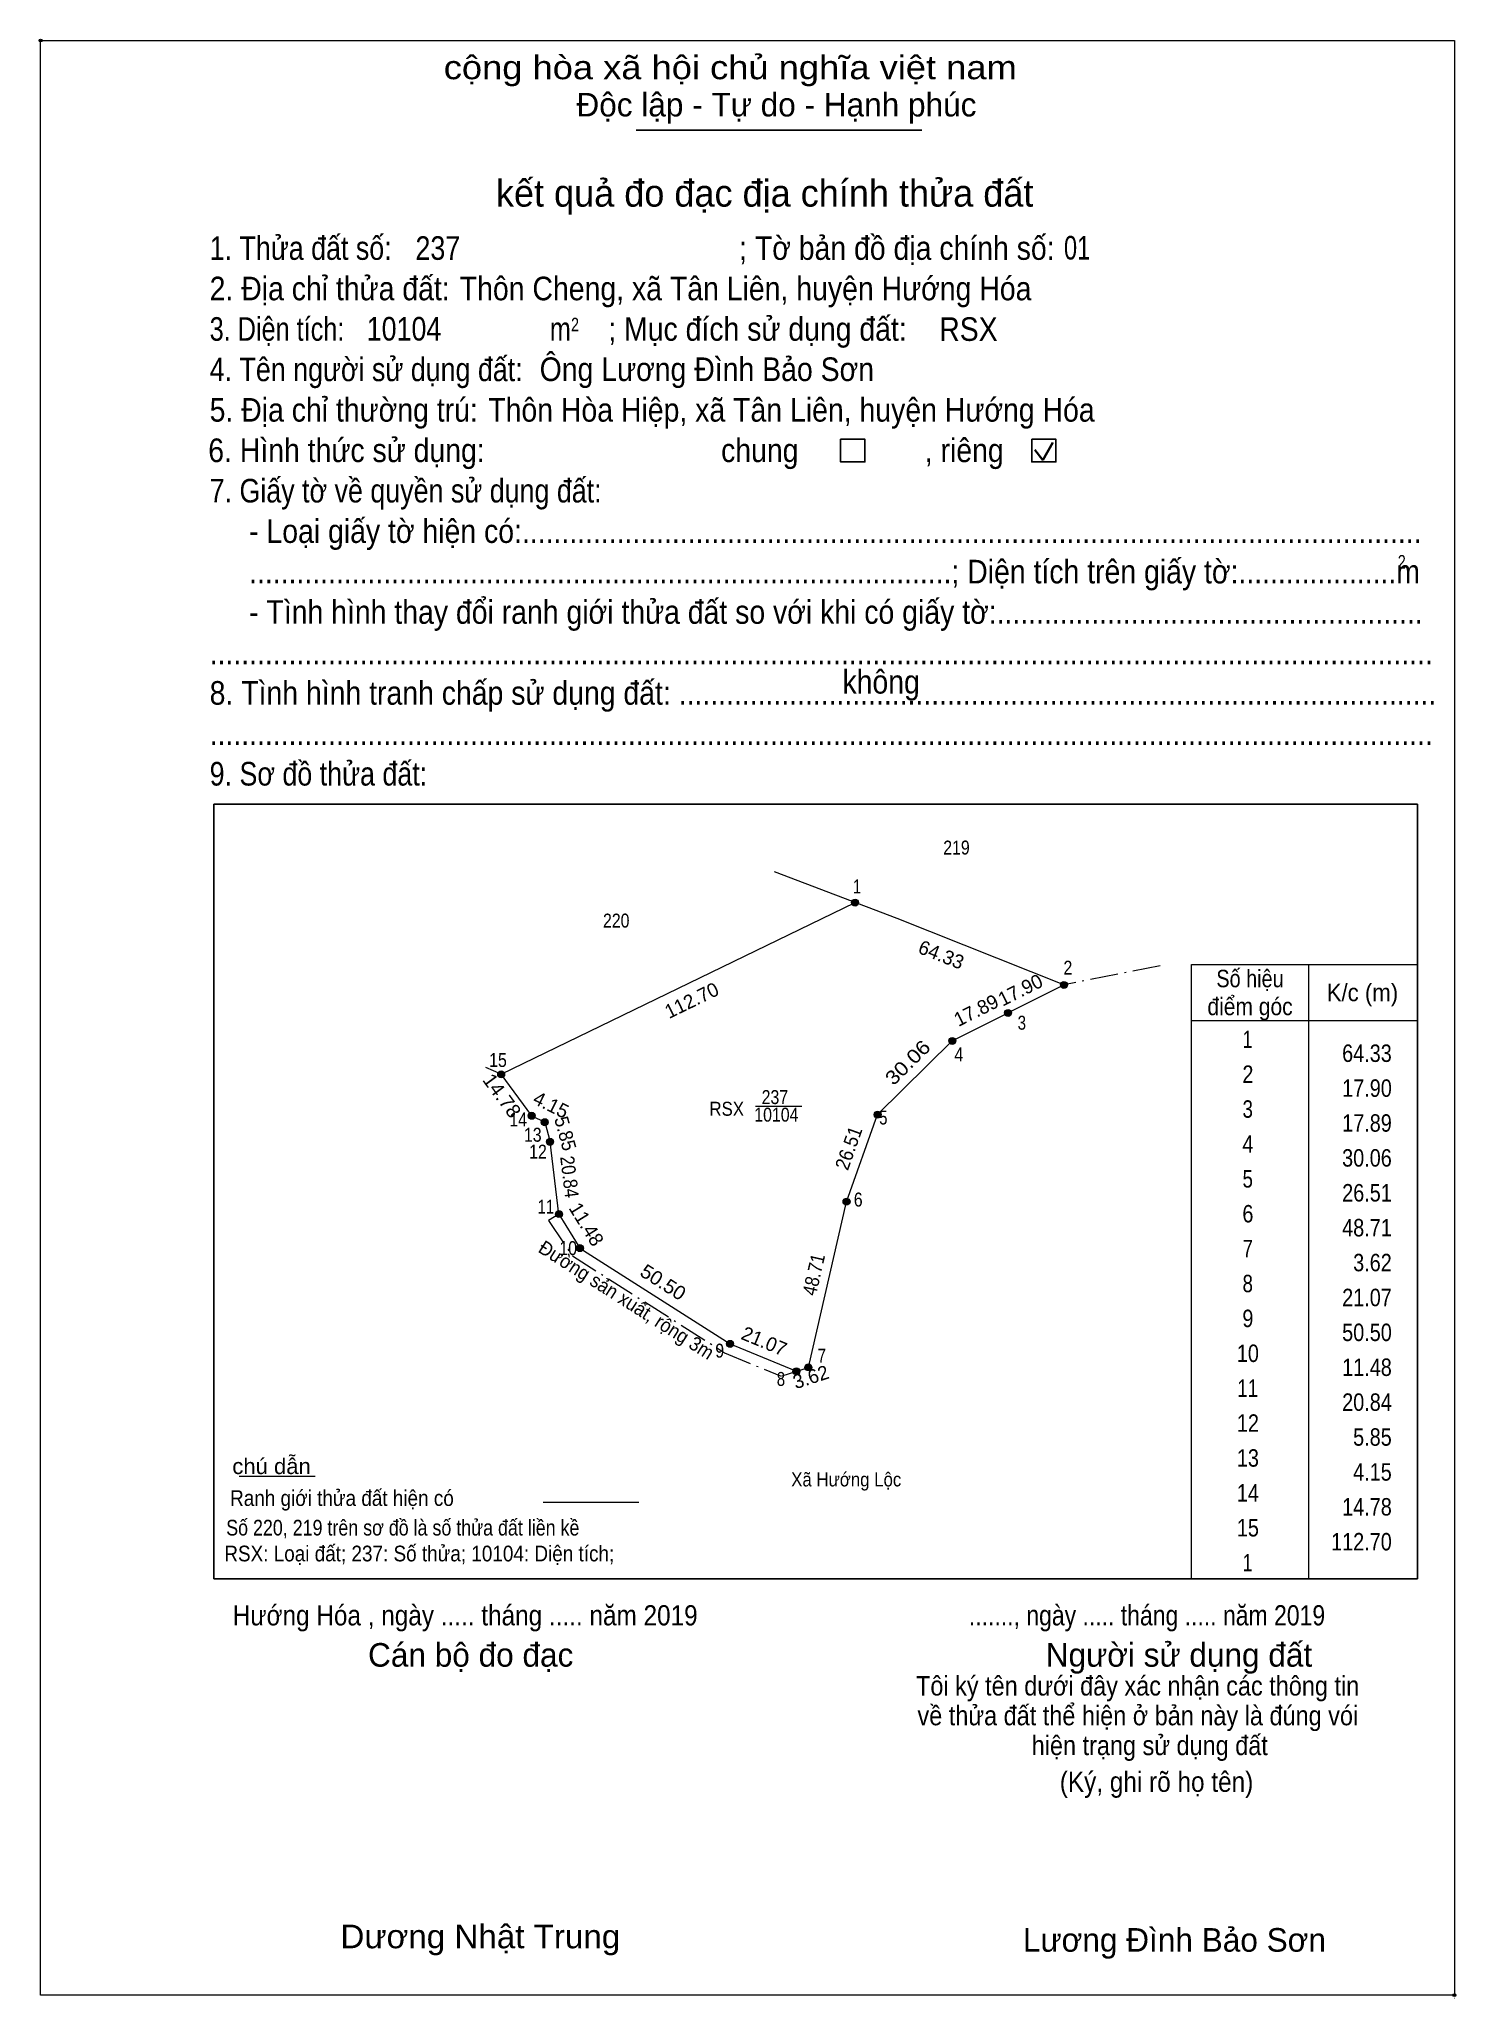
# Model space of a CAD drawing. Header units: metres. Extents: x 549743 to 550194, y 1833984 to 1835405.
# Drawn here: x 549788 to 550194, y 1833984 to 1834546 of the extents above; entities that cross this region are included whole.
import ezdxf
from ezdxf.enums import TextEntityAlignment as Align

# ---------------------------------------------------------------- set-up
doc = ezdxf.new("R2010")
doc.units = ezdxf.units.M
doc.header["$LTSCALE"] = 1.6
doc.header["$PDMODE"] = 32
doc.header["$PDSIZE"] = 0.8
doc.linetypes.add('DOT_DASHED', pattern=[7.7, 5, -1.2, 0.3, -1.2])
doc.linetypes.add('MEDIUM_DASHED', pattern=[4.5, 3, -1.5])
for name, color, linetype, lineweight in [('1', 7, 'MEDIUM_DASHED', 13), ('17', 7, 'Continuous', 13), ('2', 7, 'Continuous', 13), ('55', 7, 'Continuous', 13), ('57', 7, 'MEDIUM_DASHED', 13), ('6', 7, 'Continuous', 13), ('63', 7, 'Continuous', 13)]:
    doc.layers.add(name, color=color, linetype=linetype, lineweight=lineweight)

msp = doc.modelspace()

# ---------------------------------------------------------------- texts
at = {"layer": '1'}
for s, width, p in [('237', 0.85, (549999.05, 1834240.61)), ('RSX', 0.9, (549985.25, 1834237.26)), ('10104', 0.85, (549999.47, 1834235.58))]:
    msp.add_text(s, height=4, dxfattribs=dict(at, width=width)).set_placement(p, align=Align.CENTER)
at = {"layer": '2'}
for s, height, width, p in [('cộng hòa xã hội chủ nghĩa việt nam', 6.761, 1.15, (549904.18, 1834534.34)), ('1. Thửa đất số:', 6.761, 0.85, (549837.12, 1834482.57)), ('237', 6.76, 0.85, (549896.08, 1834482.57)), ('; Tờ bản đồ địa chính số:', 6.761, 0.9, (549988.8, 1834482.57)), ('01', 6.765, 0.75, (550081.86, 1834482.66)), ('2. Địa chỉ thửa đất:', 6.761, 0.9, (549837.12, 1834470.98)), ('Thôn Cheng, xã Tân Liên, huyện Hướng Hóa', 6.765, 0.9, (549908.77, 1834470.98)), ('3. Diện tích:', 6.761, 0.8, (549837.12, 1834459.38)), ('10104', 6.76, 0.85, (549882.12, 1834459.44)), ('m', 6.761, 0.8, (549934.57, 1834459.38)), ('2', 3.863, 0.8, (549940.64, 1834462.1)), ('; Mục đích sử dụng đất:', 6.761, 0.9, (549951.32, 1834459.38)), ('RSX', 6.765, 0.9, (550046.12, 1834459.34)), ('4. Tên người sử dụng đất:', 6.761, 0.85, (549837.12, 1834447.8)), ('Ông Lương Đình Bảo Sơn', 6.765, 0.9, (549931.66, 1834447.84)), ('5. Địa chỉ thường trú:', 6.761, 0.9, (549837.12, 1834436.2)), ('Thôn Hòa Hiệp, xã Tân Liên, huyện Hướng Hóa', 6.765, 0.9, (549916.93, 1834436.2)), ('6. Hình thức sử dụng:', 6.761, 0.9, (549836.72, 1834424.61)), ('chung                , riêng', 6.761, 0.9, (549983.64, 1834424.61)), ('7. Giấy tờ về quyền sử dụng đất:', 6.761, 0.85, (549837.12, 1834413.03)), ('     - Loại giấy tờ hiện có:..................................................................................................................', 6.761, 0.9, (549837.12, 1834401.44)), ('     .........................................................................................; Diện tích trên giấy tờ:....................m', 6.761, 0.9, (549837.12, 1834389.84)), ('2', 3.863, 0.8, (550177.48, 1834394.1)), ('     - Tình hình thay đổi ranh giới thửa đất so với khi có giấy tờ:......................................................', 6.761, 0.9, (549837.12, 1834378.26)), ('8. Tình hình tranh chấp sử dụng đất: ................................................................................................', 6.761, 0.9, (549837.12, 1834355.07)), ('...........................................................................................................................................................', 6.761, 0.9, (549837.12, 1834366.66)), ('không', 6.761, 0.9, (550018.4, 1834358.26)), ('...........................................................................................................................................................', 6.761, 0.9, (549837.12, 1834343.49)), ('9. Sơ đồ thửa đất:', 6.761, 0.85, (549837.12, 1834331.9)), ('Hướng Hóa , ngày ..... tháng ..... năm 2019', 5.79, 0.9, (549843.73, 1834091.2)), ('......., ngày ..... tháng ..... năm 2019', 5.79, 0.85, (550054.62, 1834091.2)), ('(Ký, ghi rõ họ tên)', 5.795, 0.9, (550080.66, 1834043.49)), ('Dương Nhật Trung', 6.765, 1.05, (549874.58, 1833998.67))]:
    msp.add_text(s, height=height, dxfattribs=dict(at, width=width)).set_placement(p)
for s, height, p in [('Độc lập - Tự do - Hạnh phúc', 6.761, (549942.19, 1834523.67)), ('Cán bộ đo đạc', 6.761, (549882.5, 1834079.37)), ('Người sử dụng đất', 6.761, (550076.64, 1834079.37)), ('Lương Đình Bảo Sơn', 6.765, (550070.1, 1833997.68))]:
    msp.add_text(s, height=height, dxfattribs=at).set_placement(p)
for s, height, p in [('kết quả đo đạc địa chính thửa đất', 7.727, (549996.12, 1834497.82)), ('.', 1.932, (550193.676, 1833984.18))]:
    msp.add_text(s, height=height, dxfattribs=at).set_placement(p, align=Align.CENTER)
at = {"layer": '2', "width": 0.9}
for s, p in [('Tôi ký tên dưới đây xác nhận các thông tin', (550102.965, 1834071.1)), ('về thửa đất thể hiện ở bản này là đúng vói', (550103.025, 1834062.57)), ('hiện trạng sử dụng đất', (550106.44, 1834054.02))]:
    msp.add_text(s, height=5.585, dxfattribs=at).set_placement(p, align=Align.CENTER)
at = {"layer": '6'}
for s, width, p in [('chú dẫn', 1.05, (549843.61, 1834134.57)), ('Ranh giới thửa đất hiện có ', 0.9, (549842.98, 1834125.44)), ('Số 220, 219 trên sơ đồ là số thửa đất liền kề', 0.85, (549841.86, 1834116.96)), ('RSX: Loại đất; 237: Số thửa; 10104: Diện tích;', 0.9, (549841.32, 1834109.55))]:
    msp.add_text(s, height=4.5, dxfattribs=dict(at, width=width)).set_placement(p)
at = {"layer": '63'}
for s, height, width, p in [('219', 4, 0.85, (550051.07, 1834312.13)), ('220', 4, 0.85, (549953.595, 1834291.2)), ('Số hiệu', 5, 0.85, (550135.155, 1834274.09)), ('K/c (m)', 5, 0.95, (550167.365, 1834270.09)), ('điểm góc', 5, 0.9, (550135.165, 1834266.09)), (' 1', 5, 0.75, (550133.76, 1834256.69)), (' 2', 5, 0.85, (550133.77, 1834246.69)), (' 3', 5, 0.8, (550133.765, 1834236.69)), (' 4', 5, 0.85, (550133.76, 1834226.69)), (' 5', 5, 0.8, (550133.765, 1834216.69)), (' 6', 5, 0.85, (550133.765, 1834206.69)), (' 7', 5, 0.8, (550133.77, 1834196.69)), (' 8', 5, 0.8, (550133.77, 1834186.69)), (' 9', 5, 0.85, (550133.76, 1834176.69)), (' 10', 5, 0.85, (550133.755, 1834166.69)), (' 11', 5, 0.8, (550133.755, 1834156.69)), (' 12', 5, 0.85, (550133.765, 1834146.69)), (' 13', 5, 0.85, (550133.76, 1834136.69)), ('Xã Hướng Lộc', 4, 0.9, (550019.49, 1834131.03)), (' 14', 5, 0.85, (550133.755, 1834126.69)), (' 15', 5, 0.85, (550133.76, 1834116.69)), (' 1', 5, 0.75, (550133.76, 1834106.69))]:
    msp.add_text(s, height=height, dxfattribs=dict(at, width=width)).set_placement(p, align=Align.CENTER)
for s, height, width, p in [(' 1', 4, 0.75, (550023.68, 1834300.98)), (' 2', 4, 0.85, (550084.25, 1834277.7)), (' 3', 4, 0.8, (550070.98, 1834261.93)), (' 4', 4, 0.85, (550053, 1834252.84)), ('64.33', 5, 0.85, (550175.77, 1834252.69)), (' 15', 4, 0.85, (549922.25, 1834251.25)), ('17.90', 5, 0.85, (550175.78, 1834242.69)), (' 5', 4, 0.8, (550031.3, 1834234.75)), (' 14', 4, 0.85, (549928.03, 1834234.21)), (' 13', 4, 0.85, (549932.22, 1834229.82)), ('17.89', 5, 0.85, (550175.78, 1834232.69)), (' 12', 4, 0.85, (549933.71, 1834224.98)), ('30.06', 5, 0.85, (550175.77, 1834222.69)), ('26.51', 5, 0.85, (550175.78, 1834212.69)), (' 11', 4, 0.8, (549935.81, 1834209.2)), (' 6', 4, 0.85, (550024.18, 1834211.25)), ('48.71', 5, 0.85, (550175.78, 1834202.69)), (' 10', 4, 0.85, (549942.36, 1834197.33)), ('3.62', 5, 0.85, (550175.77, 1834192.69)), ('21.07', 5, 0.85, (550175.78, 1834182.69)), ('50.50', 5, 0.85, (550175.78, 1834172.69)), (' 9', 4, 0.85, (549984.5, 1834167.94)), (' 7', 4, 0.8, (550013.67, 1834166.5)), ('11.48', 5, 0.85, (550175.78, 1834162.69)), (' 8', 4, 0.8, (550001.97, 1834159.83)), ('20.84', 5, 0.85, (550175.78, 1834152.69)), ('5.85', 5, 0.85, (550175.76, 1834142.69)), ('4.15', 5, 0.85, (550175.76, 1834132.69)), ('14.78', 5, 0.85, (550175.78, 1834122.69)), ('112.70', 5, 0.85, (550175.77, 1834112.69))]:
    msp.add_text(s, height=height, dxfattribs=dict(at, width=width)).set_placement(p, align=Align.RIGHT)
for s, rotation, p in [('64.33', 338.476, (550045.981, 1834281.567)), ('112.70', 25.897, (549976.076, 1834268.548)), ('17.90', 26.651, (550070.268, 1834271.53)), ('17.89', 26.665, (550057.612, 1834265.694)), ('4.15', 333.806, (549934.057, 1834238.621)), ('11.48', 301.683, (549943.353, 1834205.125)), ('21.07', 337.365, (549995.215, 1834170.801)), ('3.62', 18.034, (550009.956, 1834160.494))]:
    msp.add_text(s, height=4, rotation=rotation, dxfattribs=at).set_placement(p, align=Align.CENTER)
for s, rotation, width, p in [('30.06', 44.663, 1.15, (550038.494, 1834251.109)), ('14.78', 306.358, 1.05, (549919.246, 1834241.841)), ('5.85', 285.272, 0.95, (549937.1, 1834231.652)), ('26.51', 70.362, 0.95, (550022.069, 1834227.338)), ('20.84', 276.944, 0.9, (549938.242, 1834219.517)), ('Đường sản xuất, rộng 3m', 327.481, 0.95, (549955.445, 1834182.776)), ('50.50', 327.427, 1.05, (549965.968, 1834187.861)), ('48.71', 77.045, 0.9, (550012.126, 1834191.317))]:
    msp.add_text(s, height=4, rotation=rotation, dxfattribs=dict(at, width=width)).set_placement(p, align=Align.CENTER)

# ---------------------------------------------------------------- hatches: boundary and pattern name
at = {"layer": '63'}
for points in [[(550023.01, 1834298.37, 1), (550021.01, 1834298.37, 1)], [(550082.85, 1834274.77, 1), (550080.85, 1834274.77, 1)], [(550066.85, 1834266.74, 1), (550064.85, 1834266.74, 1)], [(550050.86, 1834258.71, 1), (550048.86, 1834258.71, 1)], [(549921.63, 1834249.15, 1), (549919.63, 1834249.15, 1)], [(549930.39, 1834237.25, 1), (549928.39, 1834237.25, 1)], [(549934.11, 1834235.42, 1), (549932.11, 1834235.42, 1)], [(550029.48, 1834237.58, 1), (550027.48, 1834237.58, 1)], [(549935.65, 1834229.78, 1), (549933.65, 1834229.78, 1)], [(550020.57, 1834212.61, 1), (550018.57, 1834212.61, 1)], [(549938.17, 1834209.09, 1), (549936.17, 1834209.09, 1)], [(549944.2, 1834199.32, 1), (549942.2, 1834199.32, 1)], [(549987.22, 1834171.89, 1), (549985.22, 1834171.89, 1)], [(550009.65, 1834165.14, 1), (550007.65, 1834165.14, 1)], [(550006.21, 1834164.02, 1), (550004.21, 1834164.02, 1)]]:
    msp.add_hatch(color=256, dxfattribs=at).paths.add_polyline_path(points)

# ---------------------------------------------------------------- linework, layer by layer
at = {"layer": '17'}
msp.add_line((549845.59, 1834133.94), (549867.31, 1834133.94), dxfattribs=at)
at = {"layer": '2', "lineweight": 25}
for p, q in [((549959.28, 1834519.72), (550041.18, 1834519.72)), ((549838.35, 1834326.55), (550183.16, 1834326.55)), ((550183.16, 1834326.55), (550183.16, 1834104.59))]:
    msp.add_line(p, q, dxfattribs=at)
at = {"layer": '2', "lineweight": 35}
for p, q in [((550075.82, 1834425.16), (550078.63, 1834430.18)), ((550073.52, 1834428.16), (550075.82, 1834425.16))]:
    msp.add_line(p, q, dxfattribs=at)
at = {"layer": '2', "linetype": 'DOT_DASHED'}
msp.add_line((550109.39, 1834280.23), (550081.85, 1834274.77), dxfattribs=at)
at = {"layer": '2'}
msp.add_lwpolyline([(549788.69, 1834545.41), (550193.71, 1834545.41), (550193.71, 1833985.21), (549788.69, 1833985.21)], close=True, dxfattribs=at)
at = {"layer": '2', "lineweight": 25}
for points in [[(550017.88, 1834431.15), (550024.84, 1834431.15), (550024.84, 1834424.67), (550017.88, 1834424.67)], [(550072.61, 1834431.15), (550079.57, 1834431.15), (550079.57, 1834424.67), (550072.61, 1834424.67)]]:
    msp.add_lwpolyline(points, close=True, dxfattribs=at)
msp.add_lwpolyline([(550183.16, 1834104.59), (549838.35, 1834104.59), (549838.35, 1834326.55)], dxfattribs=at)
at = {"layer": '2'}
msp.add_lwpolyline([(550081.85, 1834274.77), (550034.08, 1834293.77), (549998.96, 1834307.16)], dxfattribs=at)
for p in [(549788.69, 1834545.41), (550193.71, 1833985.21)]:
    msp.add_point(p, dxfattribs=at)
at = {"layer": '55'}
for p, q in [((549920.63, 1834249.15), (550022.01, 1834298.37)), ((549929.39, 1834237.25), (549920.63, 1834249.15)), ((549937.17, 1834209.09), (549934.65, 1834229.78)), ((549937.17, 1834209.09), (549934.2, 1834207.2)), ((549937.17, 1834209.09), (549943.2, 1834199.32)), ((549943.2, 1834199.32), (549986.22, 1834171.89)), ((549985.76, 1834172.13), (550005.21, 1834164.02)), ((550001.13, 1834162.69), (550008.65, 1834165.14))]:
    msp.add_line(p, q, dxfattribs=at)
at = {"layer": '55', "linetype": 'DOT_DASHED'}
msp.add_line((549984.61, 1834169.36), (550000.84, 1834162.59), dxfattribs=at)
at = {"layer": '55'}
for points in [[(550008.65, 1834165.14), (550019.57, 1834212.61), (550028.48, 1834237.58), (550049.86, 1834258.71), (550081.85, 1834274.77)], [(549929.39, 1834237.25), (549933.11, 1834235.42), (549934.65, 1834229.78)]]:
    msp.add_lwpolyline(points, dxfattribs=at)
at = {"layer": '55', "linetype": 'DOT_DASHED'}
msp.add_lwpolyline([(549934.2, 1834207.2), (549941.02, 1834197.15), (549984.61, 1834169.36)], dxfattribs=at)
at = {"layer": '57'}
msp.add_line((549920.63, 1834249.15), (549914.82, 1834251.66), dxfattribs=at)
at = {"layer": '6'}
msp.add_line((549932.65, 1834126.56), (549960.07, 1834126.56), dxfattribs=at)
at = {"layer": '63'}
for p, q in [((550151.96, 1834280.59), (550151.96, 1834104.59)), ((550151.96, 1834280.59), (550151.96, 1834104.59)), ((550118.36, 1834264.59), (550183.16, 1834264.59)), ((549993.48, 1834239.98), (550006.81, 1834239.98))]:
    msp.add_line(p, q, dxfattribs=at)
msp.add_lwpolyline([(550118.36, 1834280.59), (550183.16, 1834280.59), (550183.16, 1834104.59), (550118.36, 1834104.59)], close=True, dxfattribs=at)
for centre in [(550022.01, 1834298.37), (550081.85, 1834274.77), (550065.85, 1834266.74), (550049.86, 1834258.71), (549920.63, 1834249.15), (549929.39, 1834237.25), (549933.11, 1834235.42), (550028.48, 1834237.58), (549934.65, 1834229.78), (550019.57, 1834212.61), (549937.17, 1834209.09), (549943.2, 1834199.32), (549986.22, 1834171.89), (550008.65, 1834165.14), (550005.21, 1834164.02)]:
    msp.add_circle(centre, 1, dxfattribs=at)

msp.set_redraw_order([(e.dxf.handle, doc.entitydb.next_handle()) for e in msp.query("TEXT MTEXT ATTDEF DIMENSION ARC_DIMENSION")])  # texts and dimensions are drawn at this point

doc.saveas('drawing.dxf')
